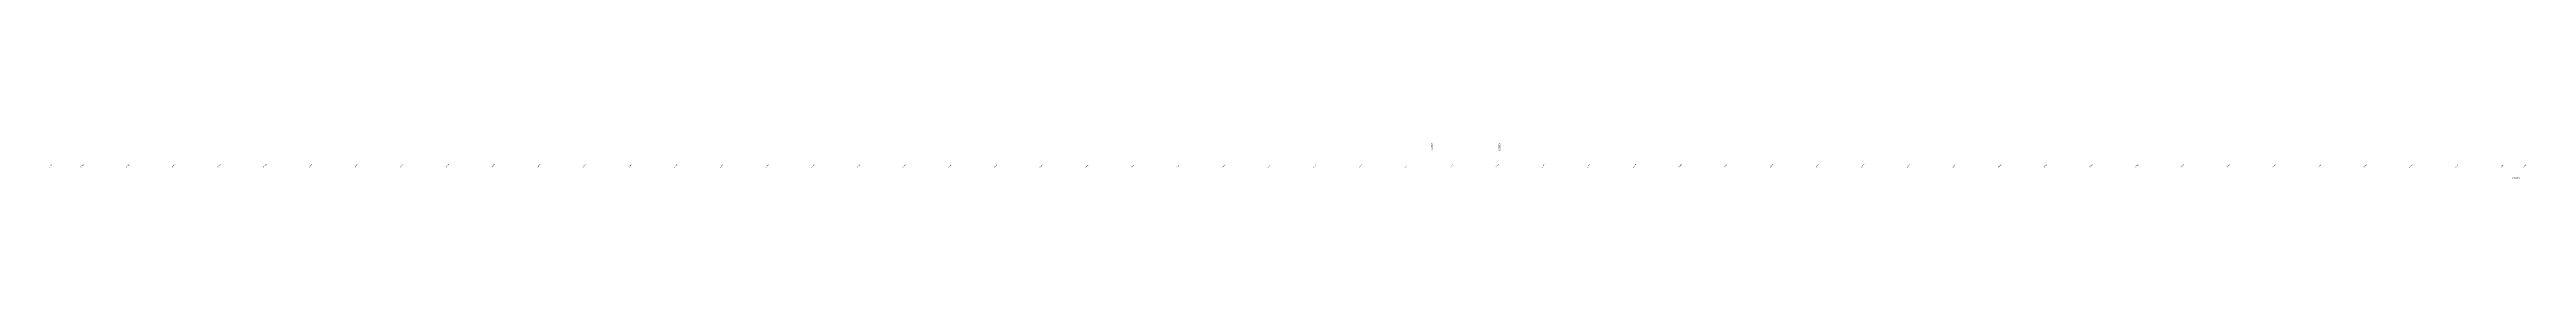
# Model space of a CAD drawing. Header units: metres. Extents: x 286386 to 287779, y 2079267 to 2080589.
# Drawn here: x 286646 to 287731, y 2079754 to 2079770 of the extents above; entities that cross this region are included whole.
import ezdxf
from ezdxf.enums import TextEntityAlignment as Align

# ---------------------------------------------------------------- set-up
doc = ezdxf.new("R2010")
doc.units = ezdxf.units.M
doc.header["$MEASUREMENT"] = 0
doc.layers.add('ESContAnn', color=231, linetype='Continuous')
doc.layers.add('ESElevation', color=150, linetype='Continuous')

msp = doc.modelspace()

# ---------------------------------------------------------------- texts
at = {"layer": 'ESContAnn'}
for s, rotation, p in [('7.0000', 89.1697, (287251.2, 2079768.2)), ('8.0000', 89.0122, (287280.9, 2079768.2)), ('3.0000', 351.7808, (287726.1, 2079754.8))]:
    msp.add_text(s, height=0.75, rotation=rotation, dxfattribs=at).set_placement(p, align=Align.MIDDLE_CENTER)
at = {"layer": 'ESElevation'}
for s, p in [('-0.500', (286646.3, 2079760)), ('-0.500', (286660, 2079760)), ('-0.500', (286680, 2079760)), ('-0.500', (286700, 2079760)), ('-0.500', (286720, 2079760)), ('-0.439', (286740, 2079760)), ('0.200', (286760, 2079760)), ('0.500', (286780, 2079760)), ('0.526', (286800, 2079760)), ('0.973', (286820, 2079760)), ('1.808', (286840, 2079760)), ('2.863', (286860, 2079760)), ('3.547', (286880, 2079760)), ('3.966', (286900, 2079760)), ('4.228', (286920, 2079760)), ('4.444', (286940, 2079760)), ('4.500', (286960, 2079760)), ('4.500', (286980, 2079760)), ('4.500', (287000, 2079760)), ('4.500', (287020, 2079760)), ('4.500', (287040, 2079760)), ('4.500', (287060, 2079760)), ('4.500', (287080, 2079760)), ('4.500', (287100, 2079760)), ('4.500', (287120, 2079760)), ('4.530', (287140, 2079760)), ('4.886', (287160, 2079760)), ('5.500', (287180, 2079760)), ('5.535', (287200, 2079760)), ('5.933', (287220, 2079760)), ('6.561', (287240, 2079760)), ('7.097', (287260, 2079760)), ('7.720', (287280, 2079760)), ('8.249', (287300, 2079760)), ('8.232', (287320, 2079760)), ('8.113', (287340, 2079760)), ('7.868', (287360, 2079760)), ('7.267', (287380, 2079760)), ('6.845', (287400, 2079760)), ('6.547', (287420, 2079760)), ('6.553', (287440, 2079760)), ('6.522', (287460, 2079760)), ('6.337', (287480, 2079760)), ('5.841', (287500, 2079760)), ('5.744', (287520, 2079760)), ('5.740', (287540, 2079760)), ('5.705', (287560, 2079760)), ('5.573', (287580, 2079760)), ('5.500', (287600, 2079760)), ('5.500', (287620, 2079760)), ('5.402', (287640, 2079760)), ('4.833', (287660, 2079760)), ('3.788', (287680, 2079760)), ('3.165', (287700, 2079760)), ('2.806', (287720, 2079760)), ('2.741', (287730, 2079760))]:
    msp.add_text(s, height=0.5, rotation=45, dxfattribs=at).set_placement(p, align=Align.MIDDLE_CENTER)

doc.saveas('drawing.dxf')
